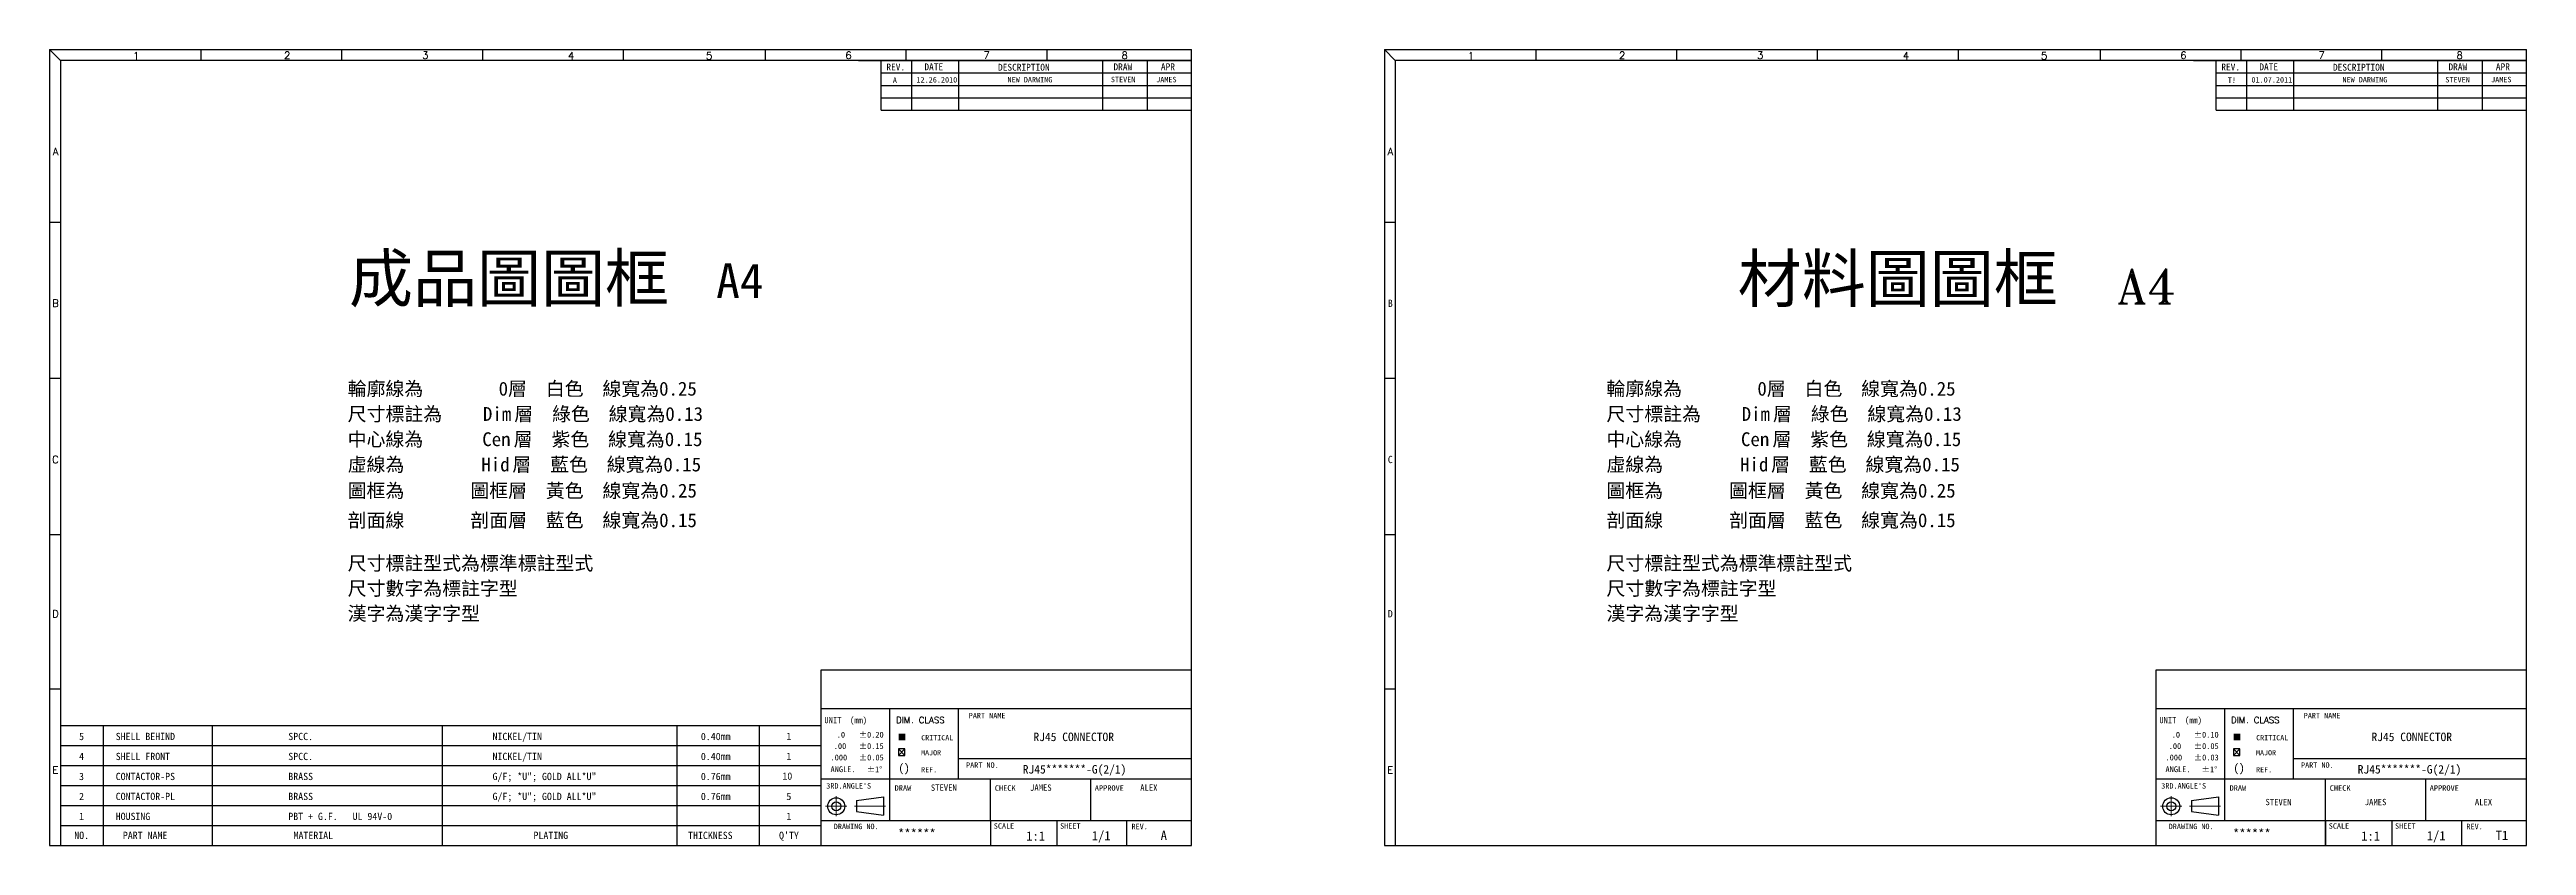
# Model space of a CAD drawing. Header units: millimetres. Extents: x -701 to 1485, y 792 to 1708.
# Drawn here: x -239 to 405, y 995 to 1202 of the extents above; entities that cross this region are included whole.
import ezdxf
from ezdxf.enums import TextEntityAlignment as Align
from ezdxf.lldxf.tags import DXFTag

# ---------------------------------------------------------------- set-up
doc = ezdxf.new("R2010")
doc.units = ezdxf.units.MM
doc.linetypes.add('HIDDEN', pattern=[0.2, 0.1, -0.1])
for name, color, linetype, lineweight in [('\\M+2B9CF\\M+2AED8', 2, 'Continuous', 25), ('CEN', 6, 'CENTER', 15), ('DIM', 3, 'Continuous', 13), ('hid', 4, 'HIDDEN', 13)]:
    doc.layers.add(name, color=color, linetype=linetype, lineweight=lineweight)
doc.layers.add('A', color=7, linetype='Continuous')
doc.styles.add('\\M+2BA7E\\M+2A672\\M+2A672\\M+2ABAC', font='')
doc.styles.add('ROMANC', font='romanc', dxfattribs={"height": 5})
doc.styles.add('ROMANT', font='romant')
doc.styles.add('TT', font='')
doc.styles.get('\\M+2BA7E\\M+2A672\\M+2A672\\M+2ABAC').set_extended_font_data('NSimSun')
doc.styles.get('TT').set_extended_font_data('SimSun')
tags = doc.linetypes.add('CENTER', pattern=[0.6, 0.375, -0.075, 0.075, -0.075]).pattern_tags.tags
tags[10:11] = [DXFTag(74, 4), DXFTag(75, 0), DXFTag(340, '0'), DXFTag(46, 1.0), DXFTag(50, 0.0), DXFTag(44, 0.0), DXFTag(45, 0.0)]
tags[8:9] = [DXFTag(74, 4), DXFTag(75, 0), DXFTag(340, '0'), DXFTag(46, 1.0), DXFTag(50, 0.0), DXFTag(44, 0.0), DXFTag(45, 0.0)]
tags[6:7] = [DXFTag(74, 4), DXFTag(75, 0), DXFTag(340, '0'), DXFTag(46, 1.0), DXFTag(50, 0.0), DXFTag(44, 0.0), DXFTag(45, 0.0)]
tags[4:5] = [DXFTag(74, 4), DXFTag(75, 0), DXFTag(340, '0'), DXFTag(46, 1.0), DXFTag(50, 0.0), DXFTag(44, 0.0), DXFTag(45, 0.0)]

msp = doc.modelspace()

# ---------------------------------------------------------------- texts
at = {"style": '\\M+2BA7E\\M+2A672\\M+2A672\\M+2ABAC'}
for p in [(-161.06, 1111.57), (166.08, 1111.57)]:
    msp.add_text('輪廓線為        0層  白色  線寬為0.25', height=3.6, dxfattribs=at).set_placement(p)
at = {"color": 4, "style": '\\M+2BA7E\\M+2A672\\M+2A672\\M+2ABAC'}
for p in [(-161.06, 1077.39), (166.08, 1077.39)]:
    msp.add_text('剖面線       剖面層  藍色  線寬為0.15', height=3.6, dxfattribs=at).set_placement(p)
at = {"layer": '\\M+2B9CF\\M+2AED8', "color": 2, "lineweight": 25}
for s, height, style, p in [('1', 1.89, 'ROMANC', (-216.06, 1198.95)), ('2', 1.89, 'ROMANC', (-176.79, 1199.06)), ('3', 1.89, 'ROMANC', (-140.9, 1199.06)), ('4', 1.89, 'ROMANC', (-102.99, 1198.95)), ('5', 1.89, 'ROMANC', (-67.11, 1198.95)), ('6', 1.89, 'ROMANC', (-30.9, 1199.06)), ('7', 1.89, 'ROMANC', (4.98, 1199.06)), ('8', 1.89, 'ROMANC', (40.87, 1199.06)), ('1', 1.89, 'ROMANC', (130.88, 1198.95)), ('2', 1.89, 'ROMANC', (170.16, 1199.06)), ('3', 1.89, 'ROMANC', (206.04, 1199.06)), ('4', 1.89, 'ROMANC', (243.95, 1198.95)), ('5', 1.89, 'ROMANC', (279.84, 1198.95)), ('6', 1.89, 'ROMANC', (316.04, 1199.06)), ('7', 1.89, 'ROMANC', (351.93, 1199.06)), ('8', 1.89, 'ROMANC', (387.81, 1199.06)), ('A', 1.89, 'ROMANC', (-236.99, 1174.03)), ('A', 1.89, 'ROMANC', (109.95, 1174.03)), ('B', 1.89, 'ROMANC', (-237.03, 1134.63)), ('B', 1.89, 'TT', (109.91, 1134.63)), ('C', 1.89, 'ROMANC', (-237.03, 1094.03)), ('C', 1.89, 'TT', (109.91, 1094.03)), ('D', 1.89, 'ROMANC', (-237.03, 1053.94)), ('D', 1.89, 'TT', (109.91, 1053.94)), ('PART NAME', 1.417, 'TT', (5.12, 1027.72)), ('E', 1.89, 'ROMANC', (-237.03, 1013.34)), ('E', 1.89, 'ROMANC', (109.91, 1013.34))]:
    msp.add_text(s, height=height, dxfattribs=dict(at, style=style)).set_placement(p, align=Align.CENTER)
at = {"layer": '\\M+2B9CF\\M+2AED8', "lineweight": 25}
for s, height, p in [('REV.', 1.792, (-21.06, 1196.06)), ('DATE', 1.792, (-11.18, 1196.11)), ('DESCRIPTION', 1.7919, (7.96, 1196.01)), ('DRAW', 1.792, (37.96, 1196.11)), ('APR', 1.792, (50.29, 1196.12)), ('REV.', 1.792, (325.88, 1196.06)), ('DATE', 1.792, (335.76, 1196.11)), ('DESCRIPTION', 1.7919, (354.9, 1196.01)), ('DRAW', 1.792, (384.91, 1196.11)), ('APR', 1.792, (397.23, 1196.12))]:
    msp.add_text(s, height=height, dxfattribs=at).set_placement(p)
at = {"layer": '\\M+2B9CF\\M+2AED8', "color": 3, "lineweight": 25}
for s, height, p in [('A', 1.42, (-19.38, 1192.85)), ('NEW DARWING', 1.4168, (10.42, 1192.96)), ('STEVEN', 1.417, (37.29, 1193.01)), ('JAMES', 1.417, (49.06, 1192.99)), ('T!', 1.417, (327.56, 1192.85)), ('STEVEN', 1.417, (384.1, 1192.95)), ('JAMES', 1.417, (396, 1192.99))]:
    msp.add_text(s, height=height, dxfattribs=at).set_placement(p)
for s, p in [('12.26.2010', (-13.24, 1194.35)), ('01.07.2011', (333.71, 1194.35))]:
    msp.add_text(s, height=1.417, dxfattribs=at).set_placement(p, align=Align.TOP_LEFT)
at = {"layer": '\\M+2B9CF\\M+2AED8', "color": 3, "lineweight": 25, "style": '\\M+2BA7E\\M+2A672\\M+2A672\\M+2ABAC'}
for s, height, p in [('NEW DARWING', 1.4168, (357.36, 1192.96)), ('RJ45 CONNECTOR', 2.2, (17.16, 1021.8)), ('RJ45 CONNECTOR', 2.2, (364.9, 1021.8))]:
    msp.add_text(s, height=height, dxfattribs=at).set_placement(p)
at = {"layer": '\\M+2B9CF\\M+2AED8', "color": 2, "style": '\\M+2BA7E\\M+2A672\\M+2A672\\M+2ABAC'}
for p in [(-161.06, 1085.08), (166.08, 1085.08)]:
    msp.add_text('圖框為       圖框層  黃色  線寬為0.25', height=3.6, dxfattribs=at).set_placement(p)
at = {"layer": '\\M+2B9CF\\M+2AED8', "color": 2}
for s, height, p in [('5', 1.89, (-230.87, 1022.06)), ('4', 1.89, (-230.87, 1016.87)), ('3', 1.89, (-230.87, 1011.67)), ('2', 1.89, (-230.87, 1006.48)), ('NO.', 1.889, (-232.12, 996.36)), ('1', 1.89, (-230.87, 1001.29)), ('PART NAME', 1.889, (-219.49, 996.36)), ('MATERIAL', 1.889, (-175.13, 996.36)), ('PLATING', 1.889, (-112.77, 996.36)), ('THICKNESS', 1.889, (-72.59, 996.36)), ("Q'TY", 1.889, (-48.95, 996.36))]:
    msp.add_text(s, height=height, dxfattribs=at).set_placement(p)
at = {"layer": '\\M+2B9CF\\M+2AED8', "color": 2, "lineweight": 25, "style": 'TT'}
msp.add_text('UNIT  (mm)', height=1.629, dxfattribs=at).set_placement((-37.17, 1026.44))
at = {"layer": '\\M+2B9CF\\M+2AED8', "color": 2, "lineweight": 25}
for s, height, p in [('  .0', 1.514, (-36.11, 1022.71)), ('%%P0.20', 1.514, (-28.24, 1022.71)), ('UNIT  (mm)', 1.629, (309.77, 1026.44)), ('  .0', 1.514, (310.83, 1022.71)), ('%%P0.10', 1.514, (318.71, 1022.71)), ('.000', 1.514, (-35.57, 1016.78)), (' .00', 1.514, (-35.81, 1019.74)), ('%%P0.15', 1.514, (-28.24, 1019.74)), ('%%P0.05', 1.514, (-28.22, 1016.78)), ('MAJOR', 1.332, (-12.04, 1018.11)), ('CRITICAL', 1.332, (-12, 1022.01)), ('.000', 1.514, (311.38, 1016.78)), (' .00', 1.514, (311.13, 1019.74)), ('%%P0.05', 1.514, (318.71, 1019.74)), ('%%P0.03', 1.514, (318.73, 1016.78)), ('MAJOR', 1.332, (334.9, 1018.11)), ('CRITICAL', 1.332, (334.94, 1022.01)), ("3RD.ANGLE'S", 1.4168, (-36.68, 1009.46)), ('ANGLE.', 1.514, (-35.57, 1013.73)), ('%%P1%%D', 1.514, (-26.17, 1013.71)), ('()', 2.165, (-17.93, 1013.72)), ('REF.', 1.332, (-12.02, 1013.69)), ("3RD.ANGLE'S", 1.4168, (310.27, 1009.46)), ('ANGLE.', 1.514, (311.37, 1013.73)), ('%%P1%%D', 1.514, (320.77, 1013.71)), ('()', 2.165, (329.02, 1013.72)), ('REF.', 1.332, (334.93, 1013.69)), ('DRAW', 1.448, (-18.91, 1008.89)), ('CHECK', 1.448, (7.12, 1008.88)), ('APPROVE', 1.448, (33.1, 1008.88)), ('DRAW', 1.448, (328.03, 1008.89)), ('CHECK', 1.448, (354.06, 1008.88)), ('APPROVE', 1.448, (380.04, 1008.88)), ('SCALE', 1.417, (6.86, 999.03)), ('SHEET', 1.417, (24.09, 999.03)), ('REV.', 1.417, (42.65, 998.91)), ('SCALE', 1.417, (353.8, 999.03)), ('SHEET', 1.417, (371.03, 999.03)), ('REV.', 1.417, (389.59, 998.91))]:
    msp.add_text(s, height=height, dxfattribs=at).set_placement(p)
for s, height, p in [('PART NAME', 1.417, (352.07, 1027.72)), ('PART NO.', 1.417, (3.9, 1014.86)), ('PART NO.', 1.417, (350.84, 1014.86)), ('DRAWING NO.', 1.4168, (-28.9, 998.92)), ('DRAWING NO.', 1.4168, (318.04, 998.92))]:
    msp.add_text(s, height=height, dxfattribs=at).set_placement(p, align=Align.CENTER)
at = {"layer": '\\M+2B9CF\\M+2AED8', "color": 3, "lineweight": 25, "style": '\\M+2BA7E\\M+2A672\\M+2A672\\M+2ABAC'}
for p in [(27.85, 1013.37), (374.79, 1013.37)]:
    msp.add_text('RJ45*******-G(2/1)', height=2.2, dxfattribs=at).set_placement(p, align=Align.CENTER)
at = {"layer": '\\M+2B9CF\\M+2AED8', "color": 2, "lineweight": 25, "attachment_point": 1, "style": 'TT'}
for s, insert, char_height, width in [('A4{\\fPMingLiU|b0|i0|c136|p18;           }', (-65.3, 1145.98), 9.0596, 287.6706), ('{\\Ftxt.shx|c1;DIM}. {\\Ftxt.shx|c1;CLASS}', (-18.54, 1028.08), 1.629, 24.0108)]:
    msp.add_mtext(s, dxfattribs=dict(at, insert=insert, char_height=char_height, width=width))
at = {"layer": '\\M+2B9CF\\M+2AED8', "insert": (298.74, 1144.56), "char_height": 9.0596, "width": 287.6706, "attachment_point": 1, "style": 'ROMANT'}
msp.add_mtext('A4{\\fPMingLiU|b0|i0|c136|p18;           }', dxfattribs=at)
at = {"layer": '\\M+2B9CF\\M+2AED8', "color": 2, "lineweight": 25, "insert": (328.4, 1028.08), "char_height": 1.629, "width": 24.0108, "attachment_point": 1}
msp.add_mtext('{\\Ftxt.shx|c1;DIM}. {\\Ftxt.shx|c1;CLASS}', dxfattribs=at)
at = {"layer": 'A', "color": 3, "linetype": 'Continuous', "lineweight": 0, "char_height": 12.2, "width": 8296.7194, "attachment_point": 1, "style": 'TT'}
for s, insert in [('{\\fPMingLiU|b0|i0|c136|p54;成品圖圖框}', (-160.73, 1148.17)), ('{\\fPMingLiU|b0|i0|c136|p54;材料圖圖框}', (200.21, 1148.08))]:
    msp.add_mtext(s, dxfattribs=dict(at, insert=insert))
at = {"layer": 'CEN', "color": 6, "ltscale": 10, "style": '\\M+2BA7E\\M+2A672\\M+2A672\\M+2ABAC'}
for s, p in [('中心線為            ', (-161.06, 1098.44)), ('Cen', (-126.08, 1098.44)), ('層  紫色  線寬為0.15', (-117.91, 1098.44)), ('中心線為            ', (166.08, 1098.44)), ('Cen', (201.05, 1098.44)), ('層  紫色  線寬為0.15', (209.23, 1098.44))]:
    msp.add_text(s, height=3.6, dxfattribs=at).set_placement(p)
at = {"layer": 'DIM', "style": '\\M+2BA7E\\M+2A672\\M+2A672\\M+2ABAC'}
for s, p in [('尺寸標註為       ', (-161.06, 1105.01)), ('Dim', (-125.91, 1105.01)), ('層  綠色  線寬為0.13', (-117.76, 1105.01)), ('尺寸標註為       ', (166.08, 1105.01)), ('Dim', (201.23, 1105.01)), ('層  綠色  線寬為0.13', (209.37, 1105.01)), ('尺寸標註型式為標準標註型式', (-161.06, 1066.21)), ('尺寸標註型式為標準標註型式', (166.08, 1066.21)), ('尺寸數字為標註字型', (-161.06, 1059.68)), ('尺寸數字為標註字型', (166.08, 1059.68)), ('漢字為漢字字型', (-161.06, 1053.16)), ('漢字為漢字字型', (166.08, 1053.16))]:
    msp.add_text(s, height=3.6, dxfattribs=at).set_placement(p)
at = {"layer": 'DIM', "color": 3}
for s, height, p in [('SHELL BEHIND', 1.8891, (-221.35, 1022.06)), ('SPCC.', 1.889, (-176.49, 1022.06)), ('NICKEL/TIN', 1.889, (-123.41, 1022.06)), ('0.40mm', 1.889, (-69.27, 1022.06)), ('1', 1.89, (-47.05, 1022.06)), ('SHELL FRONT', 1.8891, (-221.35, 1016.87)), ('SPCC.', 1.889, (-176.49, 1016.87)), ('NICKEL/TIN', 1.889, (-123.41, 1016.87)), ('0.40mm', 1.889, (-69.27, 1016.87)), ('1', 1.89, (-47.05, 1016.87)), ('CONTACTOR-PS', 1.8891, (-221.35, 1011.67)), ('BRASS', 1.889, (-176.49, 1011.67)), ('G/F; *U"; GOLD ALL*U"', 1.8891, (-123.41, 1011.67)), ('0.76mm', 1.889, (-69.27, 1011.67)), ('10', 1.889, (-48.08, 1011.76)), ('CONTACTOR-PL', 1.8891, (-221.35, 1006.48)), ('BRASS', 1.889, (-176.49, 1006.48)), ('G/F; *U"; GOLD ALL*U"', 1.8891, (-123.41, 1006.48)), ('0.76mm', 1.889, (-69.27, 1006.48)), ('5', 1.89, (-47.05, 1006.48)), ('HOUSING', 1.889, (-221.35, 1001.29)), ('PBT + G.F.   UL 94V-0', 1.8891, (-176.49, 1001.29)), ('1', 1.89, (-47.05, 1001.29))]:
    msp.add_text(s, height=height, dxfattribs=at).set_placement(p)
at = {"layer": 'DIM', "color": 3, "lineweight": 25}
for s, height, p in [('STEVEN', 1.65, (-9.5, 1008.88)), ('JAMES', 1.65, (16.29, 1008.88)), ('ALEX', 1.65, (44.91, 1008.88)), ('STEVEN', 1.65, (337.37, 1005.14)), ('JAMES', 1.65, (363.16, 1005.14)), ('ALEX', 1.65, (391.78, 1005.14)), ('******', 2.4, (-18.03, 996.56)), ('******', 2.4, (328.92, 996.56))]:
    msp.add_text(s, height=height, dxfattribs=at).set_placement(p)
at = {"layer": 'DIM', "color": 2, "lineweight": 25}
for s, p in [('1:1', (15.28, 995.92)), ('1/1', (32.32, 996.01)), ('A', (50.23, 996.12)), ('1:1', (362.23, 995.92)), ('1/1', (379.27, 996.01)), ('T1', (397.18, 996.12))]:
    msp.add_text(s, height=2.4, dxfattribs=at).set_placement(p)
at = {"layer": 'hid', "color": 4, "ltscale": 10, "style": '\\M+2BA7E\\M+2A672\\M+2A672\\M+2ABAC'}
for s, p in [('虛線為                ', (-161.06, 1091.88)), ('Hid', (-126.33, 1091.88)), ('層  藍色  線寬為0.15', (-118.26, 1091.88)), ('虛線為                ', (166.08, 1091.88)), ('Hid', (200.81, 1091.88)), ('層  藍色  線寬為0.15', (208.88, 1091.88))]:
    msp.add_text(s, height=3.6, dxfattribs=at).set_placement(p)

# ---------------------------------------------------------------- linework, layer by layer
at = {"layer": '\\M+2B9CF\\M+2AED8', "color": 2, "lineweight": 25}
for p, q in [((-235.73, 1198.69), (-238.54, 1201.5)), ((-238.54, 1201.5), (-238.54, 994.68)), ((-238.54, 1201.5), (58.24, 1201.5)), ((-235.73, 1198.69), (-235.73, 994.68)), ((58.24, 1198.69), (-235.73, 1198.69)), ((-199.15, 1198.69), (-199.15, 1201.5)), ((-162.56, 1198.69), (-162.56, 1201.5)), ((-125.97, 1198.69), (-125.97, 1201.5)), ((-89.39, 1198.69), (-89.39, 1201.5)), ((-52.48, 1198.69), (-52.48, 1201.5)), ((-28.28, 1198.69), (58.24, 1198.69)), ((-22.4, 1185.71), (-22.4, 1198.69)), ((-15.9, 1198.69), (-15.9, 1201.5)), ((-14.55, 1198.69), (-14.55, 1185.71)), ((-2.29, 1198.69), (-2.29, 1185.71)), ((20.69, 1198.69), (20.69, 1201.5)), ((35.09, 1198.69), (35.09, 1185.71)), ((46.75, 1198.69), (46.75, 1185.71)), ((58.24, 994.68), (58.24, 1201.5)), ((108.4, 1201.5), (405.19, 1201.5)), ((108.4, 1201.5), (108.4, 994.68)), ((111.21, 1198.69), (108.4, 1201.5)), ((405.19, 1198.69), (111.21, 1198.69)), ((111.21, 1198.69), (111.21, 994.68)), ((147.8, 1198.69), (147.8, 1201.5)), ((184.38, 1198.69), (184.38, 1201.5)), ((220.97, 1198.69), (220.97, 1201.5)), ((257.56, 1198.69), (257.56, 1201.5)), ((294.46, 1198.69), (294.46, 1201.5)), ((318.67, 1198.69), (405.19, 1198.69)), ((324.54, 1185.71), (324.54, 1198.69)), ((331.05, 1198.69), (331.05, 1201.5)), ((332.39, 1198.69), (332.39, 1185.71)), ((344.65, 1198.69), (344.65, 1185.71)), ((367.63, 1198.69), (367.63, 1201.5)), ((382.03, 1198.69), (382.03, 1185.71)), ((393.69, 1198.69), (393.69, 1185.71)), ((405.19, 994.68), (405.19, 1201.5)), ((-22.4, 1195.44), (58.24, 1195.44)), ((-22.4, 1192.2), (58.24, 1192.2)), ((324.54, 1195.44), (405.19, 1195.44)), ((324.54, 1192.2), (405.19, 1192.2)), ((-22.4, 1188.96), (58.24, 1188.96)), ((-22.4, 1185.71), (58.24, 1185.71)), ((324.54, 1188.96), (405.19, 1188.96)), ((324.54, 1185.71), (405.19, 1185.71)), ((-235.73, 1156.58), (-238.54, 1156.58)), ((111.21, 1156.58), (108.4, 1156.58)), ((-235.73, 1115.98), (-238.54, 1115.98)), ((111.21, 1115.98), (108.4, 1115.98)), ((-235.73, 1075.38), (-238.54, 1075.38)), ((111.21, 1075.38), (108.4, 1075.38)), ((-38.01, 999.87), (-38.01, 1040.36)), ((-38.01, 1040.36), (58.24, 1040.36)), ((308.93, 1040.36), (405.19, 1040.36)), ((308.93, 999.87), (308.93, 1040.36)), ((-235.73, 1035.28), (-238.54, 1035.28)), ((-38.01, 1030.29), (58.24, 1030.29)), ((-20.14, 1001.18), (-20.14, 1030.29)), ((-2.28, 1011.99), (-2.28, 1030.29)), ((111.21, 1035.28), (108.4, 1035.28)), ((308.93, 1030.29), (405.19, 1030.29)), ((326.8, 1001.18), (326.8, 1030.29)), ((344.66, 1011.99), (344.66, 1030.29)), ((-235.73, 1025.83), (-38.01, 1025.83)), ((-224.48, 994.68), (-224.48, 1025.83)), ((-196.17, 994.68), (-196.17, 1025.83)), ((-136.43, 994.68), (-136.43, 1025.83)), ((-75.46, 994.68), (-75.46, 1025.83)), ((-54.04, 994.68), (-54.04, 1025.83)), ((-235.73, 1020.64), (-38.01, 1020.64)), ((-38.01, 994.68), (-38.01, 1020.64)), ((-16.22, 1019.79), (-17.91, 1019.79)), ((-17.91, 1019.79), (-16.22, 1018.09)), ((-16.22, 1019.79), (-17.91, 1018.09)), ((-17.91, 1019.79), (-17.91, 1018.09)), ((-17.91, 1018.09), (-16.22, 1018.09)), ((-16.22, 1018.09), (-16.22, 1019.79)), ((-2.28, 1017.24), (58.24, 1017.24)), ((308.93, 994.68), (308.93, 1020.64)), ((329.03, 1019.79), (329.03, 1018.09)), ((330.73, 1019.79), (329.03, 1018.09)), ((329.03, 1019.79), (330.73, 1018.09)), ((330.73, 1019.79), (329.03, 1019.79)), ((329.03, 1018.09), (330.73, 1018.09)), ((330.73, 1018.09), (330.73, 1019.79)), ((344.66, 1017.24), (405.19, 1017.24)), ((-235.73, 1015.45), (-38.01, 1015.45)), ((-38.01, 1011.99), (58.24, 1011.99)), ((5.97, 1001.18), (5.97, 1011.99)), ((32.09, 1001.18), (32.09, 1011.99)), ((308.93, 1011.99), (405.19, 1011.99)), ((352.92, 1001.18), (352.92, 1011.99)), ((379.03, 1001.18), (379.03, 1011.99)), ((-235.73, 1010.26), (-38.01, 1010.26)), ((-235.73, 1005.07), (-38.01, 1005.07)), ((-28.82, 1006.37), (-21.78, 1007.34)), ((-28.82, 1006.37), (-28.82, 1003.48)), ((-21.78, 1007.34), (-21.78, 1002.51)), ((318.13, 1006.37), (325.16, 1007.34)), ((318.13, 1006.37), (318.13, 1003.48)), ((325.16, 1007.34), (325.16, 1002.51)), ((-235.73, 999.87), (-38.01, 999.87)), ((-38.01, 1001.18), (58.24, 1001.18)), ((-28.82, 1003.48), (-21.78, 1002.51)), ((5.97, 1001.18), (5.97, 994.69)), ((5.97, 1001.18), (5.97, 994.69)), ((5.97, 1001.18), (5.97, 994.69)), ((23.26, 1001.18), (23.26, 994.68)), ((41.39, 1001.18), (41.39, 994.68)), ((308.93, 1001.18), (405.19, 1001.18)), ((318.13, 1003.48), (325.16, 1002.51)), ((352.91, 1001.18), (352.91, 994.69)), ((352.91, 1001.18), (352.91, 994.69)), ((352.92, 1001.18), (352.92, 994.69)), ((370.2, 1001.18), (370.2, 994.68)), ((388.34, 1001.18), (388.34, 994.68)), ((-238.54, 994.68), (58.24, 994.68)), ((108.4, 994.68), (405.19, 994.68))]:
    msp.add_line(p, q, dxfattribs=at)
for centre, radius in [((-34.09, 1004.85), 2.21), ((-34.09, 1004.85), 1.17), ((312.86, 1004.85), 2.21), ((312.86, 1004.85), 1.17)]:
    msp.add_circle(centre, radius, dxfattribs=at)
for points in [[(-16.15, 1023.75), (-17.89, 1023.75), (-16.15, 1022.01), (-17.89, 1022.01)], [(330.8, 1023.75), (329.06, 1023.75), (330.8, 1022.01), (329.06, 1022.01)]]:
    msp.add_trace(points, dxfattribs=at)
at = {"layer": 'CEN', "color": 6, "lineweight": 15, "ltscale": 1.5}
for p, q in [((-36.84, 1004.85), (-31.34, 1004.85)), ((-34.09, 1007.46), (-34.09, 1002.25)), ((-29.34, 1004.92), (-21.29, 1004.92)), ((310.11, 1004.85), (315.6, 1004.85)), ((312.86, 1007.46), (312.86, 1002.25)), ((317.6, 1004.92), (325.66, 1004.92))]:
    msp.add_line(p, q, dxfattribs=at)

msp.set_redraw_order([(e.dxf.handle, doc.entitydb.next_handle()) for e in msp.query("TEXT MTEXT ATTDEF DIMENSION ARC_DIMENSION")])  # texts and dimensions are drawn at this point

doc.saveas('drawing.dxf')
